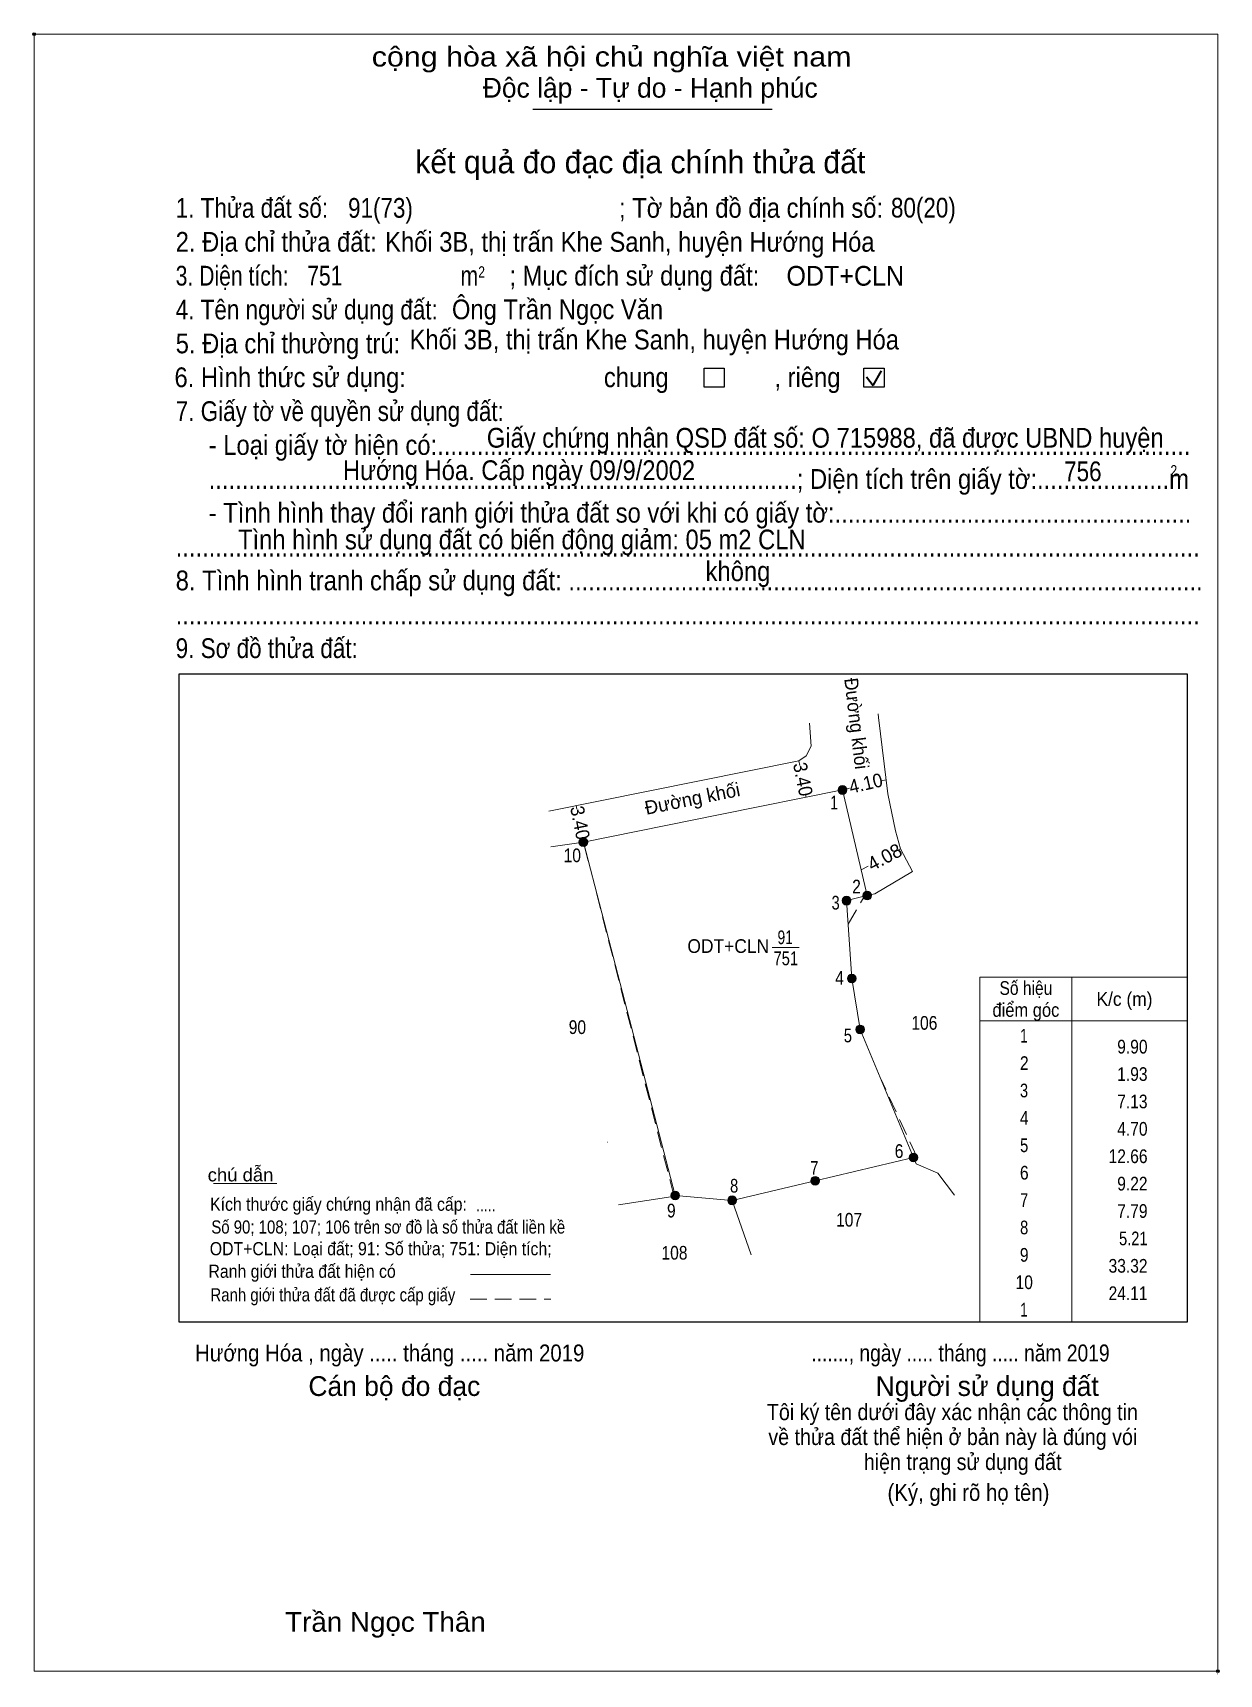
# Model space of a CAD drawing. Header units: metres. Extents: x 551235 to 551708, y 1838763 to 1838912.
# Drawn here: x 551234.6 to 551342.8, y 1838762.6 to 1838912.4 of the extents above; entities that cross this region are included whole.
import ezdxf
from ezdxf.enums import TextEntityAlignment as Align

# ---------------------------------------------------------------- set-up
doc = ezdxf.new("R2010")
doc.units = ezdxf.units.M
doc.header["$LTSCALE"] = 0.5
doc.header["$PDMODE"] = 32
doc.header["$PDSIZE"] = 0.25
doc.linetypes.add('MEDIUM_DASHED', pattern=[4.5, 3, -1.5])
for name, color, linetype, lineweight in [('1', 7, 'Continuous', 13), ('10', 7, 'Continuous', 13), ('13', 7, 'Continuous', 13), ('17', 7, 'Continuous', 13), ('2', 7, 'Continuous', 25), ('23', 7, 'Continuous', 13), ('28', 7, 'Continuous', 13), ('6', 7, 'Continuous', 13), ('61', 7, 'Continuous', 13), ('63', 7, 'Continuous', 13)]:
    doc.layers.add(name, color=color, linetype=linetype, lineweight=lineweight)

msp = doc.modelspace()

# ---------------------------------------------------------------- texts
at = {"layer": '1'}
for s, width, p in [('ODT+CLN', 0.95, (551298.05, 1838828.43)), ('91', 0.75, (551303.245, 1838829.23)), ('751', 0.8, (551303.3, 1838827.31))]:
    msp.add_text(s, height=1.25, dxfattribs=dict(at, width=width)).set_placement(p, align=Align.CENTER)
at = {"layer": '2'}
for s, height, width, p in [('cộng hòa xã hội chủ nghĩa việt nam', 1.803, 1.15, (551265.52, 1838909.32)), ('1. Thửa đất số:', 1.803, 0.85, (551247.63, 1838895.52)), ('91(73)', 1.8, 0.85, (551263.36, 1838895.52)), ('; Tờ bản đồ địa chính số:', 1.803, 0.9, (551288.08, 1838895.52)), ('80(20)', 1.8, 0.85, (551312.9, 1838895.54)), ('2. Địa chỉ thửa đất:', 1.803, 0.9, (551247.63, 1838892.42)), ('Khối 3B, thị trấn Khe Sanh, huyện Hướng Hóa', 1.8, 0.9, (551266.74, 1838892.42)), ('3. Diện tích:', 1.803, 0.8, (551247.63, 1838889.33)), ('751', 1.8, 0.8, (551259.63, 1838889.34)), ('2', 1.03, 0.8, (551275.24, 1838890.06)), ('; Mục đích sử dụng đất:', 1.803, 0.9, (551278.08, 1838889.33)), ('ODT+CLN', 1.8, 0.95, (551303.36, 1838889.32)), ('m', 1.803, 0.8, (551273.62, 1838889.33)), ('4. Tên người sử dụng đất:', 1.803, 0.85, (551247.63, 1838886.24)), ('Ông Trần Ngọc Văn', 1.8, 0.9, (551272.84, 1838886.26)), ('5. Địa chỉ thường trú:', 1.803, 0.9, (551247.63, 1838883.15)), ('Khối 3B, thị trấn Khe Sanh, huyện Hướng Hóa', 1.8, 0.9, (551268.97, 1838883.5)), ('6. Hình thức sử dụng:', 1.803, 0.9, (551247.52, 1838880.06)), ('chung                , riêng', 1.803, 0.9, (551286.7, 1838880.06)), ('7. Giấy tờ về quyền sử dụng đất:', 1.803, 0.85, (551247.63, 1838876.97)), ('Giấy chứng nhận QSD đất số: O 715988, đã được UBND huyện', 1.8, 0.9, (551276.02, 1838874.54)), ('     - Loại giấy tờ hiện có:..................................................................................................................', 1.803, 0.9, (551247.63, 1838873.88)), ('Hướng Hóa. Cấp ngày 09/9/2002', 1.8, 0.9, (551262.89, 1838871.58)), ('756', 1.8, 0.85, (551328.7, 1838871.48)), ('     .........................................................................................; Diện tích trên giấy tờ:....................m', 1.803, 0.9, (551247.63, 1838870.78)), ('2', 1.03, 0.8, (551338.4, 1838871.92)), ('     - Tình hình thay đổi ranh giới thửa đất so với khi có giấy tờ:......................................................', 1.803, 0.9, (551247.63, 1838867.7)), ('Tình hình sử dụng đất có biến động giảm: 05 m2 CLN', 1.8, 0.9, (551253.32, 1838865.26)), ('...........................................................................................................................................................', 1.803, 0.9, (551247.63, 1838864.6)), ('không', 1.803, 0.9, (551295.98, 1838862.36)), ('8. Tình hình tranh chấp sử dụng đất: ................................................................................................', 1.803, 0.9, (551247.63, 1838861.52)), ('...........................................................................................................................................................', 1.803, 0.9, (551247.63, 1838858.42)), ('9. Sơ đồ thửa đất:', 1.803, 0.85, (551247.63, 1838855.34)), ('Hướng Hóa , ngày ..... tháng ..... năm 2019', 1.544, 0.9, (551249.4, 1838791.15)), ('......., ngày ..... tháng ..... năm 2019', 1.544, 0.85, (551305.63, 1838791.15)), ('(Ký, ghi rõ họ tên)', 1.545, 0.9, (551312.58, 1838778.42)), ('Trần Ngọc Thân', 1.804, 1.05, (551257.62, 1838766.48))]:
    msp.add_text(s, height=height, dxfattribs=dict(at, width=width)).set_placement(p)
for s, p in [('Độc lập - Tự do - Hạnh phúc', (551275.65, 1838906.48)), ('Cán bộ đo đạc', (551259.74, 1838788)), ('Người sử dụng đất', (551311.5, 1838788))]:
    msp.add_text(s, height=1.803, dxfattribs=at).set_placement(p)
for s, height, p in [('kết quả đo đạc địa chính thửa đất', 2.061, (551290.025, 1838899.58)), ('.', 0.5152, (551342.7149, 1838762.61))]:
    msp.add_text(s, height=height, dxfattribs=at).set_placement(p, align=Align.CENTER)
for s, height, width, p in [('.....', 1, 0.95, (551275.925, 1838804.86)), ('Tôi ký tên dưới đây xác nhận các thông tin', 1.489, 0.9, (551318.505, 1838785.79)), ('về thửa đất thể hiện ở bản này là đúng vói', 1.489, 0.9, (551318.54, 1838783.52)), ('hiện trạng sử dụng đất', 1.489, 0.9, (551319.44, 1838781.24))]:
    msp.add_text(s, height=height, dxfattribs=dict(at, width=width)).set_placement(p, align=Align.CENTER)
at = {"layer": '6'}
for s, width, p in [('chú dẫn', 1.05, (551250.55, 1838807.58)), ('Kích thước giấy chứng nhận đã cấp:', 0.9, (551250.77, 1838804.9)), ('Số 90; 108; 107; 106 trên sơ đồ là số thửa đất liền kề', 0.85, (551250.88, 1838802.82)), ('ODT+CLN: Loại đất; 91: Số thửa; 751: Diện tích;', 0.9, (551250.74, 1838800.84)), ('Ranh giới thửa đất hiện có ', 0.9, (551250.62, 1838798.78)), ('Ranh giới thửa đất đã được cấp giấy', 0.85, (551250.8, 1838796.63))]:
    msp.add_text(s, height=1.2, dxfattribs=dict(at, width=width)).set_placement(p)
at = {"layer": '63', "width": 0.95}
for s, rotation, p in [('Đường khối', 276.874, (551309.1314, 1838849.2898)), ('3.40', 281.376, (551304.2611, 1838844.1533)), ('4.10', 13.12, (551310.7381, 1838843.3015)), ('3.40', 281.376, (551283.9211, 1838840.1833))]:
    msp.add_text(s, height=1.25, rotation=rotation, dxfattribs=at).set_placement(p, align=Align.CENTER)
at = {"layer": '63'}
for s, rotation, p in [('Đường khối', 11.382, (551294.8967, 1838841.8985)), ('4.08', 27.948, (551312.6121, 1838836.6222))]:
    msp.add_text(s, height=1.25, rotation=rotation, dxfattribs=at).set_placement(p, align=Align.CENTER)
for s, width, p in [(' 1', 0.75, (551308.06, 1838841.53)), (' 10', 0.85, (551284.61, 1838836.71)), (' 2', 0.85, (551310.15, 1838833.86)), (' 3', 0.8, (551308.22, 1838832.39)), (' 4', 0.85, (551308.6, 1838825.53)), (' 5', 0.8, (551309.34, 1838820.27)), ('9.90', 0.85, (551336.31, 1838819.25)), ('1.93', 0.85, (551336.31, 1838816.75)), ('7.13', 0.85, (551336.31, 1838814.25)), ('4.70', 0.85, (551336.31, 1838811.75)), (' 6', 0.85, (551314.03, 1838809.72)), ('12.66', 0.85, (551336.31, 1838809.25)), (' 7', 0.8, (551306.28, 1838808.18)), (' 8', 0.8, (551298.96, 1838806.56)), ('9.22', 0.85, (551336.31, 1838806.75)), (' 9', 0.85, (551293.25, 1838804.29)), ('7.79', 0.85, (551336.31, 1838804.25)), ('5.21', 0.8, (551336.31, 1838801.75)), ('33.32', 0.85, (551336.31, 1838799.25)), ('24.11', 0.85, (551336.31, 1838796.75))]:
    msp.add_text(s, height=1.25, dxfattribs=dict(at, width=width)).set_placement(p, align=Align.RIGHT)
for s, width, p in [('Số hiệu', 0.85, (551325.21, 1838824.6)), ('điểm góc', 0.9, (551325.21, 1838822.6)), ('K/c (m)', 0.95, (551334.205, 1838823.6)), ('90', 0.85, (551284.285, 1838821.03)), ('106', 0.85, (551315.945, 1838821.42)), (' 1', 0.75, (551324.86, 1838820.25)), (' 2', 0.85, (551324.865, 1838817.75)), (' 3', 0.8, (551324.855, 1838815.25)), (' 4', 0.85, (551324.86, 1838812.75)), (' 5', 0.8, (551324.865, 1838810.25)), (' 6', 0.85, (551324.865, 1838807.75)), (' 7', 0.8, (551324.865, 1838805.25)), ('107', 0.85, (551309.075, 1838803.45)), (' 8', 0.8, (551324.865, 1838802.75)), ('108', 0.85, (551293.145, 1838800.44)), (' 9', 0.85, (551324.86, 1838800.25)), (' 10', 0.85, (551324.86, 1838797.75)), (' 1', 0.75, (551324.86, 1838795.25))]:
    msp.add_text(s, height=1.25, dxfattribs=dict(at, width=width)).set_placement(p, align=Align.CENTER)

# ---------------------------------------------------------------- hatches: boundary and pattern name
at = {"layer": '63'}
for points in [[(551308.87, 1838843.3, 1), (551308.07, 1838843.3, 1)], [(551285.23, 1838838.54, 1), (551284.43, 1838838.54, 1)], [(551311.12, 1838833.66, 1), (551310.32, 1838833.66, 1)], [(551309.25, 1838833.2, 1), (551308.45, 1838833.2, 1)], [(551309.72, 1838826.09, 1), (551308.92, 1838826.09, 1)], [(551310.48, 1838821.45, 1), (551309.68, 1838821.45, 1)], [(551315.35, 1838809.76, 1), (551314.55, 1838809.76, 1)], [(551306.38, 1838807.64, 1), (551305.58, 1838807.64, 1)], [(551293.61, 1838806.29, 1), (551292.81, 1838806.29, 1)], [(551298.8, 1838805.85, 1), (551298, 1838805.85, 1)]]:
    msp.add_hatch(color=256, dxfattribs=at).paths.add_polyline_path(points)

# ---------------------------------------------------------------- linework, layer by layer
at = {"layer": '10'}
for p, q in [((551293.21, 1838806.29), (551284.83, 1838838.54)), ((551293.22, 1838806.24), (551288.03, 1838805.43)), ((551300.13, 1838800.89), (551298.4, 1838805.85))]:
    msp.add_line(p, q, dxfattribs=at)
msp.add_lwpolyline([(551315.19, 1838809.18), (551317.16, 1838808.32), (551318.69, 1838806.32)], dxfattribs=at)
at = {"layer": '13'}
msp.add_line((551286.99, 1838811.15), (551287.02, 1838811.15), dxfattribs=at)
at = {"layer": '17'}
msp.add_line((551251.08, 1838807.4), (551256.86, 1838807.4), dxfattribs=at)
at = {"layer": '2'}
for p, q in [((551280.21, 1838905.42), (551302.05, 1838905.42)), ((551247.96, 1838853.91), (551339.91, 1838853.91)), ((551339.91, 1838853.91), (551339.91, 1838794.72))]:
    msp.add_line(p, q, dxfattribs=at)
at = {"layer": '2', "lineweight": 35}
for p, q in [((551310.67, 1838881.01), (551311.28, 1838880.21)), ((551311.28, 1838880.21), (551312.03, 1838881.55))]:
    msp.add_line(p, q, dxfattribs=at)
at = {"layer": '2', "lineweight": 13}
msp.add_lwpolyline([(551234.72, 1838912.27), (551342.72, 1838912.27), (551342.72, 1838762.89), (551234.72, 1838762.89)], close=True, dxfattribs=at)
at = {"layer": '2'}
for points in [[(551295.84, 1838881.8), (551297.69, 1838881.8), (551297.69, 1838880.07), (551295.84, 1838880.07)], [(551310.43, 1838881.8), (551312.28, 1838881.8), (551312.28, 1838880.07), (551310.43, 1838880.07)]]:
    msp.add_lwpolyline(points, close=True, dxfattribs=at)
msp.add_lwpolyline([(551339.91, 1838794.72), (551247.96, 1838794.72), (551247.96, 1838853.91)], dxfattribs=at)
for p in [(551234.72, 1838912.27), (551342.72, 1838762.89)]:
    msp.add_point(p, dxfattribs=at)
at = {"layer": '23'}
msp.add_line((551311.73, 1838850.25), (551311.77, 1838849.91), dxfattribs=at)
for points in [[(551281.69, 1838841.37), (551304.49, 1838845.96), (551305.17, 1838846.42), (551305.61, 1838847.31), (551305.47, 1838849.4)], [(551311.77, 1838849.91), (551312.61, 1838842.95), (551313.3, 1838839.58)]]:
    msp.add_lwpolyline(points, dxfattribs=at)
at = {"layer": '28'}
for p, q in [((551308.47, 1838843.3), (551310.72, 1838833.66)), ((551281.87, 1838838.11), (551284.83, 1838838.54)), ((551310.72, 1838833.66), (551311.43, 1838833.83)), ((551305.98, 1838807.64), (551314.95, 1838809.76)), ((551314.95, 1838809.76), (551315.19, 1838809.18)), ((551298.4, 1838805.85), (551305.98, 1838807.64)), ((551293.21, 1838806.29), (551298.4, 1838805.85))]:
    msp.add_line(p, q, dxfattribs=at)
msp.add_lwpolyline([(551284.83, 1838838.54), (551297.31, 1838841.05), (551308.47, 1838843.3)], dxfattribs=at)
at = {"layer": '6', "linetype": 'MEDIUM_DASHED'}
msp.add_line((551274.51, 1838796.82), (551281.87, 1838796.82), dxfattribs=at)
at = {"layer": '6'}
msp.add_lwpolyline([(551274.52, 1838799.08), (551278.32, 1838799.08), (551281.83, 1838799.08)], dxfattribs=at)
at = {"layer": '61'}
msp.add_line((551311.43, 1838833.83), (551314.87, 1838835.86), dxfattribs=at)
for points in [[(551313.3, 1838839.58), (551313.77, 1838837.93), (551314.87, 1838835.86)], [(551314.95, 1838809.76), (551310.08, 1838821.45), (551309.32, 1838826.09), (551308.85, 1838833.2), (551310.72, 1838833.66)], [(551315.19, 1838809.18), (551317.16, 1838808.32), (551318.69, 1838806.32)]]:
    msp.add_lwpolyline(points, dxfattribs=at)
at = {"layer": '63'}
for p, q in [((551304.58, 1838845.53), (551304.49, 1838845.96)), ((551309.11, 1838843.45), (551308.47, 1838843.3)), ((551312.46, 1838844.23), (551311.97, 1838844.12)), ((551284.16, 1838841.87), (551284.22, 1838841.56)), ((551305.16, 1838842.63), (551305.11, 1838842.87)), ((551284.74, 1838838.98), (551284.83, 1838838.54)), ((551313.18, 1838837.62), (551313.77, 1838837.93)), ((551310.17, 1838836.02), (551310.82, 1838836.36)), ((551302.05, 1838828.92), (551304.53, 1838828.92)), ((551329.41, 1838826.22), (551329.41, 1838794.72)), ((551339.91, 1838826.22), (551339.91, 1838794.72)), ((551321.01, 1838822.22), (551339.91, 1838822.22))]:
    msp.add_line(p, q, dxfattribs=at)
at = {"layer": '63', "linetype": 'MEDIUM_DASHED'}
for p, q in [((551293.08, 1838806.3), (551284.84, 1838838.54)), ((551308.99, 1838831.06), (551310.66, 1838833.92)), ((551315.26, 1838809.83), (551311.94, 1838816.99))]:
    msp.add_line(p, q, dxfattribs=at)
at = {"layer": '63'}
msp.add_lwpolyline([(551339.91, 1838794.72), (551321.01, 1838794.72), (551321.01, 1838826.22), (551339.91, 1838826.22)], dxfattribs=at)
for centre in [(551308.47, 1838843.3), (551284.83, 1838838.54), (551310.72, 1838833.66), (551308.85, 1838833.2), (551309.32, 1838826.09), (551310.08, 1838821.45), (551314.95, 1838809.76), (551305.98, 1838807.64), (551293.21, 1838806.29), (551298.4, 1838805.85)]:
    msp.add_circle(centre, 0.4, dxfattribs=at)

msp.set_redraw_order([(e.dxf.handle, doc.entitydb.next_handle()) for e in msp.query("TEXT MTEXT ATTDEF DIMENSION ARC_DIMENSION")])  # texts and dimensions are drawn at this point

doc.saveas('drawing.dxf')
